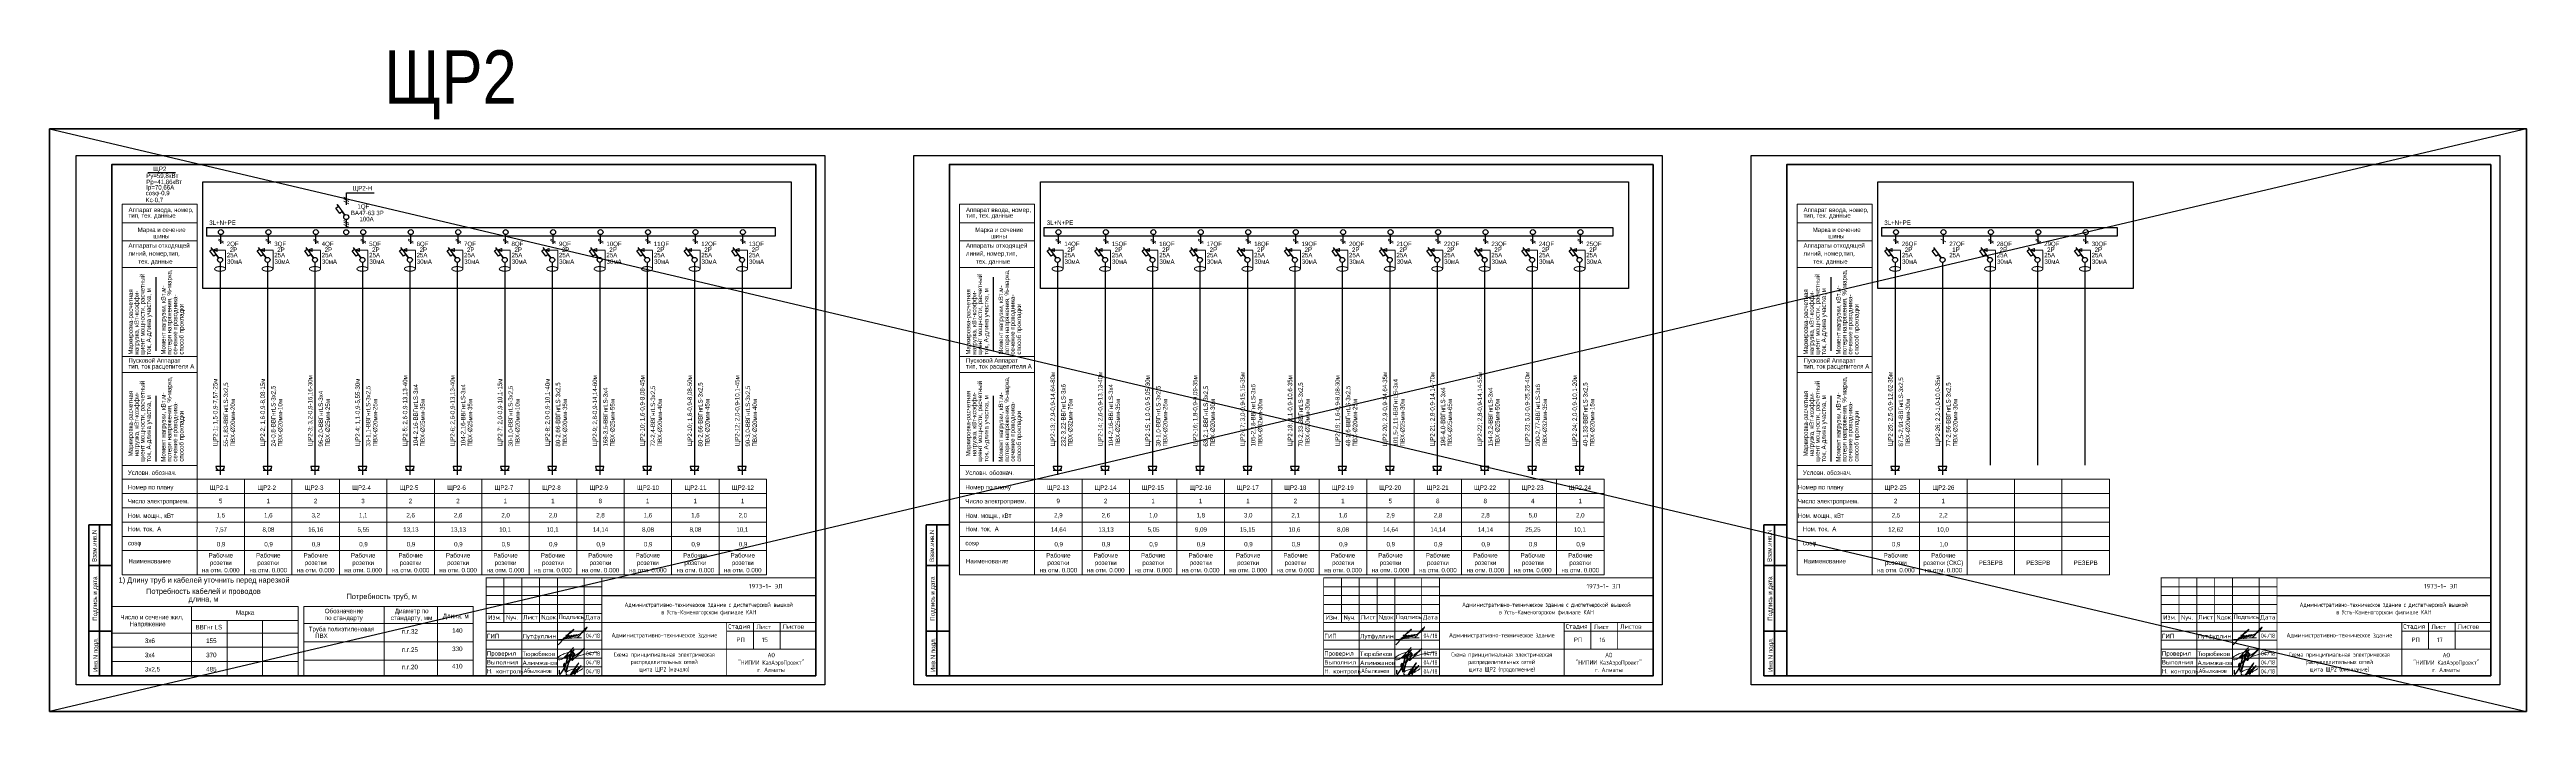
# Model space of a CAD drawing. Header units: metres. Extents: x -187 to 138813, y -64870 to 49448.
# Drawn here: x -187 to 138813, y 12298 to 49448 of the extents above; entities that cross this region are included whole.
import ezdxf
from ezdxf.enums import TextEntityAlignment as Align

# ---------------------------------------------------------------- set-up
doc = ezdxf.new("R2010")
doc.units = ezdxf.units.M
doc.linetypes.add('CENTER2', pattern=[2.3, 2, -0.1, 0.1, -0.1])
doc.linetypes.add('DASHED2', pattern=[9.525, 6.35, -3.175])
for name, color, linetype, lineweight in [('1_Рамка_АР', 7, 'Continuous', 13), ('G-ANNO-TTLB', 7, 'Continuous', 9), ('Рамка', 7, 'Continuous', 40), ('ЭЛ', 250, 'Continuous', 50), ('ЭЛ-сила', 5, 'Continuous', 50), ('ЭЛ.ос', 7, 'Continuous', 30), ('ЭЛ.сети', 5, 'Continuous', 100)]:
    doc.layers.add(name, color=color, linetype=linetype, lineweight=lineweight)
for name, color, linetype in [('SETKA', 5, 'Continuous'), ('Text standart (rus)', 7, 'Continuous'), ('Схема', 7, 'Continuous')]:
    doc.layers.add(name, color=color, linetype=linetype)
doc.styles.add('Arial', font='ARIALN.TTF', dxfattribs={"width": 0.8, "height": 2.5})
doc.styles.add('GOST Common_7', font='', dxfattribs={"width": 0.8, "height": 2.5})
doc.styles.add('ISOCPEUR', font='isocpeur.ttf', dxfattribs={"width": 0.8, "height": 2.5})
doc.styles.get("Standard").update_dxf_attribs({"font": 'ARIALN.TTF'})
doc.styles.get('GOST Common_7').set_extended_font_data('GOST Common')

# ---------------------------------------------------------------- blocks, each defined once
blk = doc.blocks.new('A$C7BC16580')
at = {"color": 5, "lineweight": 0}
for points in [[(0, 0), (5.6, 5.8, -0.02166), (7.1, 7.2, -0.19716), (7.3, 7.2, -0.469539), (7.3, 7.1, -0.091839), (5.1, 5.1, -0.05798), (3.6, 4.4, -0.624403), (3.5, 4.4, -0.153174), (3.6, 4.5, -0.064986)], [(2.3, 3.1), (4.8, 4.4, -0.154866), (4.9, 4.4, -0.292827), (4.9, 4.3), (3.5, 2.9, -0.411587), (3.4, 2.9, -0.580346), (3.5, 3, -0.002677), (5.1, 4.2, -0.019361), (5.3, 4.3, -0.345388), (5.3, 4.2, -0.013245), (4.4, 3.3, 0.037418), (6.1, 4.3, 0.92971), (6.1, 4.4, -0.016709), (5.1, 3.3, 0.954384), (5.1, 3.3, 0.030217), (6.5, 4.3, -0.484269), (6.5, 4.2, -0.0371), (5.8, 3.5, 0.061745), (7.4, 4.6, 0.903836), (7.4, 4.6, 0.007464), (6.6, 3.7, 0.991792), (6.7, 3.7, 0.025261), (7.8, 4.6, 0.449152), (7.8, 4.7, 0.022262), (7.2, 3.9, 0.089693), (7.3, 3.9, 0.077771), (8.3, 4.7, 1.029358), (8.3, 4.7, 0.045434), (7.7, 3.9, 0.081016), (7.8, 3.9, 0.081016)], [(8.9, 4.2), (7.7, 4.1, -0.155702), (8.2, 4.4, -0.067082), (9.1, 4.6, -0.804067), (9.2, 4.4, -0.465495)]]:
    blk.add_lwpolyline(points, format="xyb", dxfattribs=at)
for centre, radius, start, end in [((14.1, -93), 96.4, 95.5253, 99.1597), ((10.5, -38.4), 41.7, 95.7618, 97.7216), ((9.7, -27.1), 30.4, 87.7834, 96.3959), ((6.2, 6.9), 3.32, 298.6379, 319.7145), ((-5.1, 31.8), 30.8, 295.2738, 301.5454), ((11.3, 1.9), 3.82, 131.8116, 147.4551), ((8.7, 4.7), 0.0226, 322.9154, 145.6207), ((-4.3, 17.1), 19.1, 314.1735, 321.0714), ((12.5, 35.4), 32.2, 263.6981, 267.0619), ((28.3, -7.9), 22, 133.2628, 143.8822), ((7.7, 11.3), 6.61, 300.3031, 331.5166), ((13.7, 7.7), 0.63, 112.5581, 137.3842), ((13.5, 8.3), 0.0594, 15.6123, 121.977), ((13.3, 8.2), 0.216, 326.7487, 13.7387)]:
    blk.add_arc(centre, radius, start, end, dxfattribs=at)
blk = doc.blocks.new('A$C1F835CD7')
at = {"color": 5, "lineweight": 20}
blk.add_lwpolyline([(0, 0), (-7.5, -8.1, -0.067402), (-10.5, -10.5, -0.074297), (-12.8, -11.5, -0.224721), (-15, -11.1, -0.534013), (-14.9, -9.5, -0.102678), (-11.1, -7, -0.032171), (-7.1, -5.2, 0.079), (0.4, -2.3, -0.047889), (-6, -8.7, -0.106221), (-8, -9.9, -0.25377), (-8.4, -9.8, -0.003646), (-7.1, -8.7, -0.066745), (-0.4, -4.6, -0.13618), (0.2, -4.5, -0.123156), (-4.3, -8.9, -0.149109), (-4.6, -8.9, -0.113062), (0.7, -5.7, -0.915781), (1, -6, 0.012056), (-1.3, -8.4, -0.564794), (-1.6, -8.4, -0.182122), (1.3, -6.9, -0.63015), (1.2, -7.1, 0.344907), (0.7, -7.6, 0.086497), (3.4, -6.3, 0.067149), (9.9, -0.6, -0.11777), (10.1, -0.6, -0.036841), (-1.2, -12, -0.923458), (-1.8, -11.9, -0.097525), (4.1, -8, -0.018156), (12.3, -5.8, -0.050903), (21.8, -4.3, -2.128868)], format="xyb", dxfattribs=at)
blk = doc.blocks.new('A$C04171E6A')
at = {"color": 5, "lineweight": 0}
for points in [[(2000, 1161), (2050, 1150, 0.1199822), (2212, 1334, 0.3620661), (2145, 1729, 0.1810689), (1580, 2007, 0.100436), (636, 1957, 0.0751561), (-420, 1557, 0.173142), (-957, 886, 0.2978333), (-774, 463, 0.1873849), (-88, 380, 0.0582409), (1425, 955, 0.0257587), (3593, 2118, -0.0006612), (3671, 2163, -0.0006612)], [(0, 0, -0.0428435), (2563, 3824, -1.074521), (2599, 3802, 0.001081), (590, 429, -0.6383218), (726, 627, 0.1974927), (1232, 878, 0.3067655), (1217, 1121, -0.3396131), (1303, 1500, -0.119769), (1556, 1661, -0.3900384), (1552, 1411, -0.1665937), (543, 798, -0.1710583), (469, 818, -1.587545), (497, 834, 0.1769981), (601, 656, -0.6540487), (564, 466, -0.269144), (564, 574, -0.3664107)], [(2609, 2595, -0.0002221), (1737, 1479, 0.0388019), (1532, 1125, 0.8811967), (1595, 1081, 0.0359135), (1642, 1134, 0.034344), (3251, 3056, 0.7722729), (3221, 3073, 0.0234412), (1399, 548, -1.1192277), (1353, 548, -0.1571396), (1415, 706, -1.6000235)]]:
    blk.add_lwpolyline(points, format="xyb", dxfattribs=at)
blk = doc.blocks.new('Казарма_1_Рамка_АР')
for p, q in [((682893, 323993), (689393, 323993)), ((682893, 323493), (701393, 323493)), ((682893, 322993), (689393, 322993)), ((682893, 322493), (689393, 322493)), ((682893, 321993), (701393, 321993)), ((682893, 321493), (689393, 321493)), ((682893, 320993), (689393, 320993)), ((682893, 320493), (701393, 320493)), ((682893, 319993), (689393, 319993)), ((682893, 319493), (689393, 319493))]:
    blk.add_line(p, q)
at = {"const_width": 50}
for points in [[(701393, 324493), (682893, 324493), (682893, 318993)], [(683893, 321993), (683893, 324493)], [(684893, 318993), (684893, 324493)], [(685893, 321993), (685893, 324493)], [(686893, 318993), (686893, 324493)], [(688393, 318993), (688393, 324493)], [(689393, 318993), (689393, 324493)], [(689393, 323479), (701393, 323479)], [(682893, 321993), (689393, 321993)], [(689393, 321993), (701393, 321993)], [(701393, 321993), (699393, 321993), (697893, 321993), (696393, 321993), (696393, 318993)], [(696393, 321493), (701393, 321493)], [(697893, 321993), (697893, 320493)], [(699393, 321993), (699393, 320493)], [(689393, 320493), (701393, 320493)]]:
    blk.add_lwpolyline(points, dxfattribs=at)
blk.add_lwpolyline([(696393, 321493), (701393, 321493)])
at = {"color": 5, "linetype": 'ByBlock', "lineweight": 25}
blk.add_lwpolyline([(687007, 319230), (687010, 319256), (687009, 319299), (687003, 319319), (686986, 319292), (686986, 319243), (686986, 319176), (686990, 319134), (686999, 319107), (687022, 319083), (687048, 319093), (687084, 319129), (687139, 319194), (687208, 319309), (687265, 319411), (687320, 319527), (687401, 319723), (687434, 319831), (687466, 319967), (687484, 320102), (687484, 320173), (687448, 320072), (687426, 319957), (687397, 319819), (687372, 319688), (687349, 319567), (687317, 319444), (687279, 319332), (687291, 319324), (687315, 319388), (687333, 319486), (687340, 319571), (687334, 319639), (687319, 319663), (687301, 319684), (687277, 319679), (687245, 319641), (687233, 319591), (687230, 319551), (687230, 319515), (687240, 319501), (687262, 319508), (687305, 319558), (687346, 319616), (687395, 319698), (687437, 319797), (687442, 319796), (687447, 319785), (687447, 319777), (687447, 319763), (687445, 319744), (687445, 319730), (687453, 319715), (687461, 319714), (687475, 319726), (687496, 319744), (687546, 319835), (687606, 319976), (687624, 320040), (687641, 320103), (687658, 320205), (687674, 320316), (687677, 320390), (687684, 320508), (687693, 320515), (687691, 320481), (687675, 320390), (687631, 320216), (687600, 320054), (687560, 319889), (687522, 319756), (687493, 319641), (687469, 319531), (687440, 319425), (687406, 319316), (687384, 319247), (687373, 319224), (687363, 319214), (687351, 319205), (687346, 319213), (687342, 319229), (687346, 319254), (687373, 319305), (687417, 319425), (687457, 319540), (687515, 319681), (687595, 319834), (687649, 319901), (687724, 319985), (687804, 320083), (687886, 320154)], dxfattribs=at)
at = {"color": 150, "lineweight": 30, "xscale": 120, "yscale": 120, "zscale": 120}
blk.add_blockref('A$C7BC16580', (686940, 320738), dxfattribs=at)
at = {"color": 1, "lineweight": 30, "xscale": 60.00000000000001, "yscale": 60.00000000000001, "zscale": 60.00000000000001}
blk.add_blockref('A$C1F835CD7', (687803, 320582), dxfattribs=at)
at = {"color": 5, "linetype": 'ByBlock', "lineweight": 25, "xscale": 0.2, "yscale": 0.2, "zscale": 0.2}
blk.add_blockref('A$C04171E6A', (687578, 318958), dxfattribs=at)
at = {"layer": 'G-ANNO-TTLB', "style": 'GOST Common_7'}
for s, p in [('1973-1- ЭЛ', (698590, 324024)), ('РП', (697175, 321017))]:
    blk.add_text(s, height=250, dxfattribs=at).set_placement(p, align=Align.MIDDLE_CENTER)
for s, p in [('ГИП ', (682932, 321100)), ('Изм.', (683009, 322149)), ('Nуч.', (684010, 322149)), ('Лутфуллин', (684932, 321100)), ('Лист', (684967, 322162)), ('Nдок.', (685988, 322162)), ('Подпись', (686949, 322176)), ('Дата', (688464, 322162)), ('Стадия', (696477, 321645)), ('Лист', (698056, 321619)), ('Листов', (699525, 321633)), ('Выполнил', (682931, 319629)), ('Проверил ', (682931, 320129)), ('Тюрюбеков', (684932, 320100)), ('Алимжанов', (684932, 319600)), ('Н. контроль', (682931, 319129))]:
    blk.add_text(s, height=250, dxfattribs=at).set_placement(p)
at = {"layer": 'G-ANNO-TTLB', "char_height": 250, "attachment_point": 5}
for s, insert, width, style in [('Административно-техническое здание с диспетчерской вышкой\\Pв Усть-Каменогорском филиале КАН', (695393, 322743), 12000, 'GOST Common_7'), ('04/18', (688893, 321243), 1000, 'GOST Common_7'), ('{\\fISOCPEUR|b0|i0|c204|p34;Административно-техническое здание}', (692893, 321243), 7000, 'GOST Common_7'), ('04/18', (688893, 320243), 1000, 'GOST Common_7'), ('04/18', (688893, 319743), 1000, 'GOST Common_7'), ('АО\\P"НИПИИ КазАэроПроект"\\Pг. Алматы  ', (698893, 319743), 5000, 'ISOCPEUR'), ('04/18', (688893, 319243), 1000, 'GOST Common_7')]:
    blk.add_mtext(s, dxfattribs=dict(at, insert=insert, width=width, style=style))
at = {"layer": 'G-ANNO-TTLB'}
note = blk.add_mtext_dynamic_manual_height_columns('\\pi1;{\\C0;Абылканов\\P}', width=16.9, gutter_width=6.25, heights=[8.34, 0], dxfattribs=dict(at, insert=(684976, 319403), char_height=250, attachment_point=1, style='GOST Common_7'))
for column, words in zip(note.columns.linked_columns, ['\\pi21.545;{\\C0; }']):
    column.text = words
blk = doc.blocks.new('stug')
at = {"layer": 'Рамка'}
for p, q in [((18549, -29192), (18549, -20727)), ((18549, -20727), (19849, -20727)), ((19149, -29192), (19149, -20727)), ((18549, -22992), (19849, -22992)), ((18549, -26692), (19849, -26692)), ((19849, -29192), (18549, -29192))]:
    blk.add_line(p, q, dxfattribs=at)
at = {"layer": 'Рамка', "lineweight": 25}
blk.add_line((19849, -23692), (19849, -29192), dxfattribs=at)
at = {"layer": 'Text standart (rus)', "color": 7, "lineweight": 25}
for s, p in [('Взам.инв.N', (18990, -22803)), ('Подпись и дата', (19020, -26101)), ('Инв.N подл.', (19050, -28977))]:
    blk.add_text(s, height=250, rotation=90, dxfattribs=at).set_placement(p)

msp = doc.modelspace()

# ---------------------------------------------------------------- linework, layer by layer
at = {"color": 7, "linetype": 'ByBlock', "lineweight": 20, "ltscale": 0.2}
for p, q in [((3312.6486, 18198.1913), (13771.8608, 18198.1913)), ((7771.8608, 18198.1913), (7771.8608, 14298.1913)), ((13771.8608, 18198.1913), (13771.8608, 14298.1913)), ((14089.841, 18198.1913), (23589.841, 18198.1913)), ((14089.841, 14298.1913), (14089.841, 18198.1913)), ((18589.841, 14298.1913), (18589.841, 18198.1913)), ((21589.841, 14298.1913), (21589.841, 18198.1913)), ((23589.841, 18198.1913), (23589.841, 14298.1913)), ((3312.6486, 16698.1913), (13771.8608, 16698.1913)), ((7771.8608, 17398.1913), (13771.8608, 17398.1913)), ((9771.8608, 17398.1913), (9771.8608, 14298.1913)), ((11771.8608, 17398.1913), (11771.8608, 14298.1913)), ((23589.841, 17227.0666), (14089.841, 17227.0666)), ((3312.6486, 15898.1913), (13771.8608, 15898.1913)), ((23589.841, 16198.1913), (14089.841, 16198.1913)), ((3312.6486, 15098.1913), (13771.8608, 15098.1913)), ((3312.6486, 14298.1913), (13771.8608, 14298.1913)), ((23589.841, 15169.316), (14089.841, 15169.316)), ((50312.6486, 14298.1913), (60771.8608, 14298.1913)), ((97312.6486, 14298.1913), (107771.8608, 14298.1913))]:
    msp.add_line(p, q, dxfattribs=at)
at = {"color": 1, "lineweight": 40}
msp.add_lwpolyline([(-187.3514, 44998.1913), (138812.6486, 44998.1913), (138812.6486, 12298.1913), (-187.3514, 12298.1913)], close=True, dxfattribs=at)
at = {"layer": 'Text standart (rus)'}
for points in [[(43312.6486, 43498.1913), (43312.6486, 13798.1913), (1312.6486, 13798.1913), (1312.6486, 43498.1913)], [(90312.6486, 43498.1913), (90312.6486, 13798.1913), (48312.6486, 13798.1913), (48312.6486, 43498.1913)], [(137312.6486, 43498.1913), (137312.6486, 13798.1913), (95312.6486, 13798.1913), (95312.6486, 43498.1913)]]:
    msp.add_lwpolyline(points, close=True, dxfattribs=at)
at = {"layer": 'Text standart (rus)', "linetype": 'CENTER2', "ltscale": 30}
for points in [[(8415.6105, 42018.4693), (41425.9535, 42018.4693), (41425.9535, 36035.7084), (8415.6105, 36035.7084)], [(55415.6105, 42018.4693), (88425.9535, 42018.4693), (88425.9535, 36035.7084), (55415.6105, 36035.7084)], [(102415.6105, 42018.4693), (116745.4704, 42018.4693), (116745.4704, 36035.7084), (102415.6105, 36035.7084)]]:
    msp.add_lwpolyline(points, close=True, dxfattribs=at)
at = {"layer": 'Рамка'}
for points in [[(42812.6486, 42998.1913), (42812.6486, 14298.1913), (3312.6486, 14298.1913), (3312.6486, 42998.1913)], [(89812.6486, 42998.1913), (89812.6486, 14298.1913), (50312.6486, 14298.1913), (50312.6486, 42998.1913)], [(136812.6486, 42998.1913), (136812.6486, 14298.1913), (97312.6486, 14298.1913), (97312.6486, 42998.1913)]]:
    msp.add_lwpolyline(points, close=True, dxfattribs=at)
at = {"layer": 'ЭЛ', "color": 0, "lineweight": 15}
for p, q in [((3312.6486, 14298.1913), (6946.6363, 14298.1913)), ((10312.5462, 14298.1913), (13946.5339, 14298.1913)), ((50312.6486, 14298.1913), (53946.6363, 14298.1913)), ((57312.5462, 14298.1913), (60946.5339, 14298.1913)), ((97312.6486, 14298.1913), (100946.6363, 14298.1913)), ((104312.5462, 14298.1913), (107946.5339, 14298.1913))]:
    msp.add_line(p, q, dxfattribs=at)
at = {"layer": 'ЭЛ-сила', "color": 0, "lineweight": 30}
for p, q in [((9623.2857, 26054.5849), (9143.2857, 26054.5849)), ((9623.2857, 25814.5849), (9143.2857, 25814.5849)), ((9383.2857, 26116.895), (9383.2857, 25574.5849)), ((12286.0669, 26054.5849), (11806.0669, 26054.5849)), ((12286.0669, 25814.5849), (11806.0669, 25814.5849)), ((12046.0669, 26116.895), (12046.0669, 25574.5849)), ((14948.848, 26054.5849), (14468.848, 26054.5849)), ((14948.848, 25814.5849), (14468.848, 25814.5849)), ((14708.848, 26116.895), (14708.848, 25574.5849)), ((17611.6292, 26054.5849), (17131.6292, 26054.5849)), ((17611.6292, 25814.5849), (17131.6292, 25814.5849)), ((17371.6292, 26116.895), (17371.6292, 25574.5849)), ((20274.4103, 26054.5849), (19794.4103, 26054.5849)), ((20274.4103, 25814.5849), (19794.4103, 25814.5849)), ((20034.4103, 26116.895), (20034.4103, 25574.5849)), ((22937.1915, 26054.5849), (22457.1915, 26054.5849)), ((22937.1915, 25814.5849), (22457.1915, 25814.5849)), ((22697.1915, 26116.895), (22697.1915, 25574.5849)), ((25599.9727, 26054.5849), (25119.9727, 26054.5849)), ((25599.9727, 25814.5849), (25119.9727, 25814.5849)), ((25359.9727, 26116.895), (25359.9727, 25574.5849)), ((28262.7538, 26054.5849), (27782.7538, 26054.5849)), ((28262.7538, 25814.5849), (27782.7538, 25814.5849)), ((28022.7538, 26116.895), (28022.7538, 25574.5849)), ((30925.535, 26054.5849), (30445.535, 26054.5849)), ((30925.535, 25814.5849), (30445.535, 25814.5849)), ((30685.535, 26116.895), (30685.535, 25574.5849)), ((33588.3161, 26054.5849), (33108.3161, 26054.5849)), ((33588.3161, 25814.5849), (33108.3161, 25814.5849)), ((33348.3161, 26116.895), (33348.3161, 25574.5849)), ((36251.0973, 26054.5849), (35771.0973, 26054.5849)), ((36251.0973, 25814.5849), (35771.0973, 25814.5849)), ((36011.0973, 26116.895), (36011.0973, 25574.5849)), ((38913.8784, 26054.5849), (38433.8784, 26054.5849)), ((38913.8784, 25814.5849), (38433.8784, 25814.5849)), ((38673.8784, 26116.895), (38673.8784, 25574.5849)), ((56623.2857, 26054.5849), (56143.2857, 26054.5849)), ((56623.2857, 25814.5849), (56143.2857, 25814.5849)), ((56383.2857, 26116.895), (56383.2857, 25574.5849)), ((59286.0669, 26054.5849), (58806.0669, 26054.5849)), ((59286.0669, 25814.5849), (58806.0669, 25814.5849)), ((59046.0669, 26116.895), (59046.0669, 25574.5849)), ((61948.848, 26054.5849), (61468.848, 26054.5849)), ((61948.848, 25814.5849), (61468.848, 25814.5849)), ((61708.848, 26116.895), (61708.848, 25574.5849)), ((64611.6292, 26054.5849), (64131.6292, 26054.5849)), ((64611.6292, 25814.5849), (64131.6292, 25814.5849)), ((64371.6292, 26116.895), (64371.6292, 25574.5849)), ((67274.4103, 26054.5849), (66794.4103, 26054.5849)), ((67274.4103, 25814.5849), (66794.4103, 25814.5849)), ((67034.4103, 26116.895), (67034.4103, 25574.5849)), ((69937.1915, 26054.5849), (69457.1915, 26054.5849)), ((69937.1915, 25814.5849), (69457.1915, 25814.5849)), ((69697.1915, 26116.895), (69697.1915, 25574.5849)), ((72599.9727, 26054.5849), (72119.9727, 26054.5849)), ((72599.9727, 25814.5849), (72119.9727, 25814.5849)), ((72359.9727, 26116.895), (72359.9727, 25574.5849)), ((75262.7538, 26054.5849), (74782.7538, 26054.5849)), ((75262.7538, 25814.5849), (74782.7538, 25814.5849)), ((75022.7538, 26116.895), (75022.7538, 25574.5849)), ((77925.535, 26054.5849), (77445.535, 26054.5849)), ((77925.535, 25814.5849), (77445.535, 25814.5849)), ((77685.535, 26116.895), (77685.535, 25574.5849)), ((80588.3161, 26054.5849), (80108.3161, 26054.5849)), ((80588.3161, 25814.5849), (80108.3161, 25814.5849)), ((80348.3161, 26116.895), (80348.3161, 25574.5849)), ((83251.0973, 26054.5849), (82771.0973, 26054.5849)), ((83251.0973, 25814.5849), (82771.0973, 25814.5849)), ((83011.0973, 26116.895), (83011.0973, 25574.5849)), ((85913.8784, 26054.5849), (85433.8784, 26054.5849)), ((85913.8784, 25814.5849), (85433.8784, 25814.5849)), ((85673.8784, 26116.895), (85673.8784, 25574.5849)), ((103623.2857, 26054.5849), (103143.2857, 26054.5849)), ((103623.2857, 25814.5849), (103143.2857, 25814.5849)), ((103383.2857, 26116.895), (103383.2857, 25574.5849)), ((106286.0669, 26054.5849), (105806.0669, 26054.5849)), ((106286.0669, 25814.5849), (105806.0669, 25814.5849)), ((106046.0669, 26116.895), (106046.0669, 25574.5849))]:
    msp.add_line(p, q, dxfattribs=at)
for centre in [(9383.2857, 26054.5849), (12046.0669, 26054.5849), (14708.848, 26054.5849), (17371.6292, 26054.5849), (20034.4103, 26054.5849), (22697.1915, 26054.5849), (25359.9727, 26054.5849), (28022.7538, 26054.5849), (30685.535, 26054.5849), (33348.3161, 26054.5849), (36011.0973, 26054.5849), (38673.8784, 26054.5849), (56383.2857, 26054.5849), (59046.0669, 26054.5849), (61708.848, 26054.5849), (64371.6292, 26054.5849), (67034.4103, 26054.5849), (69697.1915, 26054.5849), (72359.9727, 26054.5849), (75022.7538, 26054.5849), (77685.535, 26054.5849), (80348.3161, 26054.5849), (83011.0973, 26054.5849), (85673.8784, 26054.5849), (103383.2857, 26054.5849), (106046.0669, 26054.5849)]:
    msp.add_arc(centre, 240, 180, 0, dxfattribs=at)
at = {"layer": 'ЭЛ.ос', "color": 7, "lineweight": 25}
msp.add_line((5321.303, 42553.0404), (6884.3623, 42553.0404), dxfattribs=at)
at = {"layer": 'ЭЛ.ос', "color": 7, "lineweight": 15}
for p, q in [((3884.2644, 40765.9942), (3884.2644, 19961.5003)), ((3884.2644, 40765.9942), (8093.3239, 40765.9942)), ((8093.3239, 40765.9942), (8093.3239, 19961.5003)), ((50884.2644, 40765.9942), (50884.2644, 19961.5003)), ((50884.2644, 40765.9942), (55093.3239, 40765.9942)), ((55093.3239, 40765.9942), (55093.3239, 19961.5003)), ((97884.2644, 40765.9942), (97884.2644, 19961.5003)), ((97884.2644, 40765.9942), (102093.3239, 40765.9942)), ((102093.3239, 40765.9942), (102093.3239, 19961.5003)), ((3884.2644, 39724.9181), (8093.3239, 39724.9181)), ((50884.2644, 39724.9181), (55093.3239, 39724.9181)), ((97884.2644, 39724.9181), (102093.3239, 39724.9181)), ((8093.3239, 38720.4306), (3884.2644, 38720.4306)), ((55093.3239, 38720.4306), (50884.2644, 38720.4306)), ((102093.3239, 38720.4306), (97884.2644, 38720.4306)), ((3884.2644, 37215.842), (8093.3239, 37215.842)), ((50884.2644, 37215.842), (55093.3239, 37215.842)), ((97884.2644, 37215.842), (102093.3239, 37215.842)), ((3884.2644, 32218.4006), (8093.3239, 32218.4006)), ((50884.2644, 32218.4006), (55093.3239, 32218.4006)), ((97884.2644, 32218.4006), (102093.3239, 32218.4006)), ((8093.3239, 31329.8066), (3884.2644, 31329.8066)), ((55093.3239, 31329.8066), (50884.2644, 31329.8066)), ((102093.3239, 31329.8066), (97884.2644, 31329.8066)), ((3884.2644, 26109.1876), (8093.3239, 26109.1876)), ((40046.6978, 25326.3861), (3884.2644, 25326.3861)), ((10756.1051, 25326.3861), (10756.1051, 19961.5003)), ((13418.8863, 25326.3861), (13418.8863, 19961.5003)), ((16081.6674, 25326.3861), (16081.6674, 19961.5003)), ((18744.4486, 25326.3861), (18744.4486, 19961.5003)), ((21407.2297, 25326.3861), (21407.2297, 19961.5003)), ((24070.0109, 25326.3861), (24070.0109, 19961.5003)), ((26732.792, 25326.3861), (26732.792, 19961.5003)), ((29395.5732, 25326.3861), (29395.5732, 19961.5003)), ((32058.3543, 25326.3861), (32058.3543, 19961.5003)), ((34721.1355, 25326.3861), (34721.1355, 19961.5003)), ((37383.9167, 25326.3861), (37383.9167, 19961.5003)), ((40046.6978, 25326.3861), (40046.6978, 19961.5003)), ((50884.2644, 26109.1876), (55093.3239, 26109.1876)), ((87046.6978, 25326.3861), (50884.2644, 25326.3861)), ((57756.1051, 25326.3861), (57756.1051, 19961.5003)), ((60418.8863, 25326.3861), (60418.8863, 19961.5003)), ((63081.6674, 25326.3861), (63081.6674, 19961.5003)), ((65744.4486, 25326.3861), (65744.4486, 19961.5003)), ((68407.2297, 25326.3861), (68407.2297, 19961.5003)), ((71070.0109, 25326.3861), (71070.0109, 19961.5003)), ((73732.792, 25326.3861), (73732.792, 19961.5003)), ((76395.5732, 25326.3861), (76395.5732, 19961.5003)), ((79058.3543, 25326.3861), (79058.3543, 19961.5003)), ((81721.1355, 25326.3861), (81721.1355, 19961.5003)), ((84383.9167, 25326.3861), (84383.9167, 19961.5003)), ((87046.6978, 25326.3861), (87046.6978, 19961.5003)), ((97884.2644, 26109.1876), (102093.3239, 26109.1876)), ((115407.2297, 25326.3861), (97884.2644, 25326.3861)), ((104756.1051, 25326.3861), (104756.1051, 19961.5003)), ((107418.8863, 25326.3861), (107418.8863, 19961.5003)), ((110081.6674, 25326.3861), (110081.6674, 19961.5003)), ((112744.4486, 25326.3861), (112744.4486, 19961.5003)), ((115407.2297, 25326.3861), (115407.2297, 19961.5003)), ((40046.6978, 24526.3861), (3884.2644, 24526.3861)), ((40046.6978, 23726.3861), (3884.2644, 23726.3861)), ((87046.6978, 24526.3861), (50884.2644, 24526.3861)), ((87046.6978, 23726.3861), (50884.2644, 23726.3861)), ((115407.2297, 24526.3861), (97884.2644, 24526.3861)), ((115407.2297, 23726.3861), (97884.2644, 23726.3861)), ((40046.6978, 22926.3861), (3884.2644, 22926.3861)), ((87046.6978, 22926.3861), (50884.2644, 22926.3861)), ((115407.2297, 22926.3861), (97884.2644, 22926.3861)), ((40046.6978, 22126.3861), (3884.2644, 22126.3861)), ((40046.6978, 21326.3861), (3884.2644, 21326.3861)), ((87046.6978, 22126.3861), (50884.2644, 22126.3861)), ((87046.6978, 21326.3861), (50884.2644, 21326.3861)), ((115407.2297, 22126.3861), (97884.2644, 22126.3861)), ((115407.2297, 21326.3861), (97884.2644, 21326.3861)), ((40046.6978, 19961.5003), (3884.2644, 19961.5003)), ((87046.6978, 19961.5003), (50884.2644, 19961.5003)), ((115407.2297, 19961.5003), (97884.2644, 19961.5003))]:
    msp.add_line(p, q, dxfattribs=at)
at = {"layer": 'ЭЛ.ос', "color": 7, "lineweight": 15, "ltscale": 0.5}
for p, q in [((16335.485, 41164.1571), (16616.1183, 41018.3077)), ((16335.485, 41063.1844), (16616.1183, 40917.335)), ((16335.485, 40939.7734), (16616.1183, 40793.924)), ((16322.698, 39851.593), (16603.3314, 39705.7436)), ((16322.698, 39750.6203), (16603.3314, 39604.7709)), ((16322.698, 39627.2092), (16603.3314, 39481.3599)), ((9157.1617, 37949.9599), (9025.0926, 37852.5189)), ((9291.1931, 38809.5774), (9571.8265, 38663.728)), ((9291.1931, 38723.2129), (9571.8265, 38577.3635)), ((11819.9428, 37949.9599), (11687.8737, 37852.5189)), ((11953.9743, 38809.5774), (12234.6076, 38663.728)), ((11953.9743, 38723.2129), (12234.6076, 38577.3635)), ((14482.724, 37949.9599), (14350.6549, 37852.5189)), ((14616.7554, 38809.5774), (14897.3888, 38663.728)), ((14616.7554, 38723.2129), (14897.3888, 38577.3635)), ((17145.5052, 37949.9599), (17013.436, 37852.5189)), ((17279.5366, 38809.5774), (17560.1699, 38663.728)), ((17279.5366, 38723.2129), (17560.1699, 38577.3635)), ((19808.2863, 37949.9599), (19676.2172, 37852.5189)), ((19942.3177, 38809.5774), (20222.9511, 38663.728)), ((19942.3177, 38723.2129), (20222.9511, 38577.3635)), ((22471.0675, 37949.9599), (22338.9984, 37852.5189)), ((22605.0989, 38809.5774), (22885.7323, 38663.728)), ((22605.0989, 38723.2129), (22885.7323, 38577.3635)), ((25133.8486, 37949.9599), (25001.7795, 37852.5189)), ((25267.8801, 38809.5774), (25548.5134, 38663.728)), ((25267.8801, 38723.2129), (25548.5134, 38577.3635)), ((27796.6298, 37949.9599), (27664.5607, 37852.5189)), ((27930.6612, 38809.5774), (28211.2946, 38663.728)), ((27930.6612, 38723.2129), (28211.2946, 38577.3635)), ((30459.4109, 37949.9599), (30327.3418, 37852.5189)), ((30593.4424, 38809.5774), (30874.0757, 38663.728)), ((30593.4424, 38723.2129), (30874.0757, 38577.3635)), ((33122.1921, 37949.9599), (32990.123, 37852.5189)), ((33256.2235, 38809.5774), (33536.8569, 38663.728)), ((33256.2235, 38723.2129), (33536.8569, 38577.3635)), ((35784.9732, 37949.9599), (35652.9041, 37852.5189)), ((35919.0047, 38809.5774), (36199.638, 38663.728)), ((35919.0047, 38723.2129), (36199.638, 38577.3635)), ((38447.7544, 37949.9599), (38315.6853, 37852.5189)), ((38581.7858, 38809.5774), (38862.4192, 38663.728)), ((38581.7858, 38723.2129), (38862.4192, 38577.3635)), ((56157.1617, 37949.9599), (56025.0926, 37852.5189)), ((56291.1931, 38809.5774), (56571.8265, 38663.728)), ((56291.1931, 38723.2129), (56571.8265, 38577.3635)), ((58819.9428, 37949.9599), (58687.8737, 37852.5189)), ((58953.9743, 38809.5774), (59234.6076, 38663.728)), ((58953.9743, 38723.2129), (59234.6076, 38577.3635)), ((61482.724, 37949.9599), (61350.6549, 37852.5189)), ((61616.7554, 38809.5774), (61897.3888, 38663.728)), ((61616.7554, 38723.2129), (61897.3888, 38577.3635)), ((64145.5052, 37949.9599), (64013.436, 37852.5189)), ((64279.5366, 38809.5774), (64560.1699, 38663.728)), ((64279.5366, 38723.2129), (64560.1699, 38577.3635)), ((66808.2863, 37949.9599), (66676.2172, 37852.5189)), ((66942.3177, 38809.5774), (67222.9511, 38663.728)), ((66942.3177, 38723.2129), (67222.9511, 38577.3635)), ((69471.0675, 37949.9599), (69338.9984, 37852.5189)), ((69605.0989, 38809.5774), (69885.7323, 38663.728)), ((69605.0989, 38723.2129), (69885.7323, 38577.3635)), ((72133.8486, 37949.9599), (72001.7795, 37852.5189)), ((72267.8801, 38809.5774), (72548.5134, 38663.728)), ((72267.8801, 38723.2129), (72548.5134, 38577.3635)), ((74796.6298, 37949.9599), (74664.5607, 37852.5189)), ((74930.6612, 38809.5774), (75211.2946, 38663.728)), ((74930.6612, 38723.2129), (75211.2946, 38577.3635)), ((77459.4109, 37949.9599), (77327.3418, 37852.5189)), ((77593.4424, 38809.5774), (77874.0757, 38663.728)), ((77593.4424, 38723.2129), (77874.0757, 38577.3635)), ((80122.1921, 37949.9599), (79990.123, 37852.5189)), ((80256.2235, 38809.5774), (80536.8569, 38663.728)), ((80256.2235, 38723.2129), (80536.8569, 38577.3635)), ((82784.9732, 37949.9599), (82652.9041, 37852.5189)), ((82919.0047, 38809.5774), (83199.638, 38663.728)), ((82919.0047, 38723.2129), (83199.638, 38577.3635)), ((85447.7544, 37949.9599), (85315.6853, 37852.5189)), ((85581.7858, 38809.5774), (85862.4192, 38663.728)), ((85581.7858, 38723.2129), (85862.4192, 38577.3635)), ((103157.1617, 37949.9599), (103025.0926, 37852.5189)), ((103291.1931, 38809.5774), (103571.8265, 38663.728)), ((103291.1931, 38723.2129), (103571.8265, 38577.3635)), ((105819.9428, 37949.9599), (105687.8737, 37852.5189)), ((105953.9743, 38809.5774), (106234.6076, 38663.728)), ((108482.724, 37949.9599), (108350.6549, 37852.5189)), ((108616.7554, 38809.5774), (108897.3888, 38663.728)), ((108616.7554, 38723.2129), (108897.3888, 38577.3635)), ((111145.5052, 37949.9599), (111013.436, 37852.5189)), ((111279.5366, 38809.5774), (111560.1699, 38663.728)), ((111279.5366, 38723.2129), (111560.1699, 38577.3635)), ((113808.2863, 37949.9599), (113676.2172, 37852.5189)), ((113942.3177, 38809.5774), (114222.9511, 38663.728)), ((113942.3177, 38723.2129), (114222.9511, 38577.3635))]:
    msp.add_line(p, q, dxfattribs=at)
at = {"layer": 'ЭЛ.ос', "color": 7}
for p, q in [((5768.9778, 36677.8883), (5768.9778, 32534.1634)), ((52768.9778, 36677.8883), (52768.9778, 32534.1634)), ((99768.9778, 36677.8883), (99768.9778, 32534.1634)), ((5768.9778, 30009.009), (5768.9778, 26328.0102)), ((52768.9778, 30009.009), (52768.9778, 26328.0102)), ((99768.9778, 30009.009), (99768.9778, 26328.0102))]:
    msp.add_line(p, q, dxfattribs=at)
at = {"layer": 'ЭЛ.ос', "color": 7, "ltscale": 0.5}
for points in [[(16379.6216, 40157.0092), (16237.2706, 40349.9482), (16104.8216, 40252.2269), (15886.4144, 40547.0336), (16018.2911, 40644.7343), (15944.4816, 40744.3625)], [(15944.4816, 40744.3625), (16379.6216, 40157.0092)], [(16475.8016, 40734.1703), (16475.8016, 41407.063)], [(16475.8016, 41407.063), (18021.1462, 41407.063)], [(8618.7508, 39458.5109), (8618.7508, 38978.9759)], [(8618.7508, 39458.5109), (40533.0792, 39458.5109), (40533.0792, 38978.9759), (8618.7508, 38978.9759)], [(16463.0147, 39904.3553), (16463.0147, 39451.0358)], [(55618.7508, 39458.5109), (55618.7508, 38978.9759)], [(55618.7508, 39458.5109), (87533.0792, 39458.5109), (87533.0792, 38978.9759), (55618.7508, 38978.9759)], [(102618.7508, 39458.5109), (102618.7508, 38978.9759)], [(102618.7508, 39458.5109), (115852.596, 39458.5109), (115852.596, 38978.9759), (102618.7508, 38978.9759)]]:
    msp.add_lwpolyline(points, dxfattribs=at)
at = {"layer": 'ЭЛ.ос', "color": 7, "ltscale": 10}
for points in [[(9431.5098, 38543.6571), (9431.5098, 39061.6031)], [(12094.291, 38543.6571), (12094.291, 39061.6031)], [(14757.0721, 38543.6571), (14757.0721, 39061.6031)], [(17419.8533, 38543.6571), (17419.8533, 39061.6031)], [(20082.6344, 38543.6571), (20082.6344, 39061.6031)], [(22745.4156, 38543.6571), (22745.4156, 39061.6031)], [(25408.1967, 38543.6571), (25408.1967, 39061.6031)], [(28070.9779, 38543.6571), (28070.9779, 39061.6031)], [(30733.759, 38543.6571), (30733.759, 39061.6031)], [(33396.5402, 38543.6571), (33396.5402, 39061.6031)], [(36059.3214, 38543.6571), (36059.3214, 39061.6031)], [(38722.1025, 38543.6571), (38722.1025, 39061.6031)], [(56431.5098, 38543.6571), (56431.5098, 39061.6031)], [(59094.291, 38543.6571), (59094.291, 39061.6031)], [(61757.0721, 38543.6571), (61757.0721, 39061.6031)], [(64419.8533, 38543.6571), (64419.8533, 39061.6031)], [(67082.6344, 38543.6571), (67082.6344, 39061.6031)], [(69745.4156, 38543.6571), (69745.4156, 39061.6031)], [(72408.1967, 38543.6571), (72408.1967, 39061.6031)], [(75070.9779, 38543.6571), (75070.9779, 39061.6031)], [(77733.759, 38543.6571), (77733.759, 39061.6031)], [(80396.5402, 38543.6571), (80396.5402, 39061.6031)], [(83059.3214, 38543.6571), (83059.3214, 39061.6031)], [(85722.1025, 38543.6571), (85722.1025, 39061.6031)], [(103431.5098, 38543.6571), (103431.5098, 39061.6031)], [(106094.291, 38543.6571), (106094.291, 39061.6031)], [(108757.0721, 38543.6571), (108757.0721, 39061.6031)], [(111419.8533, 38543.6571), (111419.8533, 39061.6031)], [(114082.6344, 38543.6571), (114082.6344, 39061.6031)], [(9299.8926, 37757.3012), (9157.5416, 37950.2402), (9025.0926, 37852.5189), (8806.6854, 38147.3256), (8938.5621, 38245.0263)], [(8864.7526, 38344.6545), (9299.8926, 37757.3012)], [(11962.6738, 37757.3012), (11820.3228, 37950.2402), (11687.8737, 37852.5189), (11469.4666, 38147.3256), (11601.3432, 38245.0263)], [(11527.5337, 38344.6545), (11962.6738, 37757.3012)], [(14625.455, 37757.3012), (14483.104, 37950.2402), (14350.6549, 37852.5189), (14132.2477, 38147.3256), (14264.1244, 38245.0263)], [(14190.3149, 38344.6545), (14625.455, 37757.3012)], [(17288.2361, 37757.3012), (17145.8851, 37950.2402), (17013.436, 37852.5189), (16795.0289, 38147.3256), (16926.9056, 38245.0263)], [(16853.0961, 38344.6545), (17288.2361, 37757.3012)], [(19951.0173, 37757.3012), (19808.6663, 37950.2402), (19676.2172, 37852.5189), (19457.81, 38147.3256), (19589.6867, 38245.0263)], [(19515.8772, 38344.6545), (19951.0173, 37757.3012)], [(22613.7984, 37757.3012), (22471.4474, 37950.2402), (22338.9984, 37852.5189), (22120.5912, 38147.3256), (22252.4679, 38245.0263)], [(22178.6584, 38344.6545), (22613.7984, 37757.3012)], [(25276.5796, 37757.3012), (25134.2286, 37950.2402), (25001.7795, 37852.5189), (24783.3723, 38147.3256), (24915.249, 38245.0263)], [(24841.4395, 38344.6545), (25276.5796, 37757.3012)], [(27939.3607, 37757.3012), (27797.0097, 37950.2402), (27664.5607, 37852.5189), (27446.1535, 38147.3256), (27578.0302, 38245.0263)], [(27504.2207, 38344.6545), (27939.3607, 37757.3012)], [(30602.1419, 37757.3012), (30459.7909, 37950.2402), (30327.3418, 37852.5189), (30108.9346, 38147.3256), (30240.8113, 38245.0263)], [(30167.0018, 38344.6545), (30602.1419, 37757.3012)], [(33264.923, 37757.3012), (33122.572, 37950.2402), (32990.123, 37852.5189), (32771.7158, 38147.3256), (32903.5925, 38245.0263)], [(32829.783, 38344.6545), (33264.923, 37757.3012)], [(35927.7042, 37757.3012), (35785.3532, 37950.2402), (35652.9041, 37852.5189), (35434.4969, 38147.3256), (35566.3736, 38245.0263)], [(35492.5641, 38344.6545), (35927.7042, 37757.3012)], [(38590.4854, 37757.3012), (38448.1344, 37950.2402), (38315.6853, 37852.5189), (38097.2781, 38147.3256), (38229.1548, 38245.0263)], [(38155.3453, 38344.6545), (38590.4854, 37757.3012)], [(56299.8926, 37757.3012), (56157.5416, 37950.2402), (56025.0926, 37852.5189), (55806.6854, 38147.3256), (55938.5621, 38245.0263)], [(55864.7526, 38344.6545), (56299.8926, 37757.3012)], [(58962.6738, 37757.3012), (58820.3228, 37950.2402), (58687.8737, 37852.5189), (58469.4666, 38147.3256), (58601.3432, 38245.0263)], [(58527.5337, 38344.6545), (58962.6738, 37757.3012)], [(61625.455, 37757.3012), (61483.104, 37950.2402), (61350.6549, 37852.5189), (61132.2477, 38147.3256), (61264.1244, 38245.0263)], [(61190.3149, 38344.6545), (61625.455, 37757.3012)], [(64288.2361, 37757.3012), (64145.8851, 37950.2402), (64013.436, 37852.5189), (63795.0289, 38147.3256), (63926.9056, 38245.0263)], [(63853.0961, 38344.6545), (64288.2361, 37757.3012)], [(66951.0173, 37757.3012), (66808.6663, 37950.2402), (66676.2172, 37852.5189), (66457.81, 38147.3256), (66589.6867, 38245.0263)], [(66515.8772, 38344.6545), (66951.0173, 37757.3012)], [(69613.7984, 37757.3012), (69471.4474, 37950.2402), (69338.9984, 37852.5189), (69120.5912, 38147.3256), (69252.4679, 38245.0263)], [(69178.6584, 38344.6545), (69613.7984, 37757.3012)], [(72276.5796, 37757.3012), (72134.2286, 37950.2402), (72001.7795, 37852.5189), (71783.3723, 38147.3256), (71915.249, 38245.0263)], [(71841.4395, 38344.6545), (72276.5796, 37757.3012)], [(74939.3607, 37757.3012), (74797.0097, 37950.2402), (74664.5607, 37852.5189), (74446.1535, 38147.3256), (74578.0302, 38245.0263)], [(74504.2207, 38344.6545), (74939.3607, 37757.3012)], [(77602.1419, 37757.3012), (77459.7909, 37950.2402), (77327.3418, 37852.5189), (77108.9346, 38147.3256), (77240.8113, 38245.0263)], [(77167.0018, 38344.6545), (77602.1419, 37757.3012)], [(80264.923, 37757.3012), (80122.572, 37950.2402), (79990.123, 37852.5189), (79771.7158, 38147.3256), (79903.5925, 38245.0263)], [(79829.783, 38344.6545), (80264.923, 37757.3012)], [(82927.7042, 37757.3012), (82785.3532, 37950.2402), (82652.9041, 37852.5189), (82434.4969, 38147.3256), (82566.3736, 38245.0263)], [(82492.5641, 38344.6545), (82927.7042, 37757.3012)], [(85590.4854, 37757.3012), (85448.1344, 37950.2402), (85315.6853, 37852.5189), (85097.2781, 38147.3256), (85229.1548, 38245.0263)], [(85155.3453, 38344.6545), (85590.4854, 37757.3012)], [(103299.8926, 37757.3012), (103157.5416, 37950.2402), (103025.0926, 37852.5189), (102806.6854, 38147.3256), (102938.5621, 38245.0263)], [(102864.7526, 38344.6545), (103299.8926, 37757.3012)], [(105962.6738, 37757.3012), (105820.3228, 37950.2402), (105687.8737, 37852.5189), (105469.4666, 38147.3256), (105601.3432, 38245.0263)], [(105527.5337, 38344.6545), (105962.6738, 37757.3012)], [(108625.455, 37757.3012), (108483.104, 37950.2402), (108350.6549, 37852.5189), (108132.2477, 38147.3256), (108264.1244, 38245.0263)], [(108190.3149, 38344.6545), (108625.455, 37757.3012)], [(111288.2361, 37757.3012), (111145.8851, 37950.2402), (111013.436, 37852.5189), (110795.0289, 38147.3256), (110926.9056, 38245.0263)], [(110853.0961, 38344.6545), (111288.2361, 37757.3012)], [(113951.0173, 37757.3012), (113808.6663, 37950.2402), (113676.2172, 37852.5189), (113457.81, 38147.3256), (113589.6867, 38245.0263)], [(113515.8772, 38344.6545), (113951.0173, 37757.3012)], [(9383.2857, 37504.6473), (9383.2857, 26114.0278)], [(12046.0669, 37504.6473), (12046.0669, 26114.0278)], [(14708.848, 37504.6473), (14708.848, 26114.0278)], [(17371.6292, 37504.6473), (17371.6292, 26114.0278)], [(20034.4103, 37504.6473), (20034.4103, 26114.0278)], [(22697.1915, 37504.6473), (22697.1915, 26114.0278)], [(25359.9727, 37504.6473), (25359.9727, 26114.0278)], [(28022.7538, 37504.6473), (28022.7538, 26114.0278)], [(30685.535, 37504.6473), (30685.535, 26114.0278)], [(33348.3161, 37504.6473), (33348.3161, 26114.0278)], [(36011.0973, 37504.6473), (36011.0973, 26114.0278)], [(38673.8784, 37504.6473), (38673.8784, 26114.0278)], [(56383.2857, 37504.6473), (56383.2857, 26114.0278)], [(59046.0669, 37504.6473), (59046.0669, 26114.0278)], [(61708.848, 37504.6473), (61708.848, 26114.0278)], [(64371.6292, 37504.6473), (64371.6292, 26114.0278)], [(67034.4103, 37504.6473), (67034.4103, 26114.0278)], [(69697.1915, 37504.6473), (69697.1915, 26114.0278)], [(72359.9727, 37504.6473), (72359.9727, 26114.0278)], [(75022.7538, 37504.6473), (75022.7538, 26114.0278)], [(77685.535, 37504.6473), (77685.535, 26114.0278)], [(80348.3161, 37504.6473), (80348.3161, 26114.0278)], [(83011.0973, 37504.6473), (83011.0973, 26114.0278)], [(85673.8784, 37504.6473), (85673.8784, 26114.0278)], [(103383.2857, 37504.6473), (103383.2857, 26114.0278)], [(106046.0669, 37504.6473), (106046.0669, 26114.0278)], [(108708.848, 37504.6473), (108708.848, 26114.0278)], [(111371.6292, 37504.6473), (111371.6292, 26114.0278)], [(114034.4103, 37504.6473), (114034.4103, 26114.0278)]]:
    msp.add_lwpolyline(points, dxfattribs=at)
at = {"layer": 'ЭЛ.ос', "linetype": 'DASHED2', "lineweight": 13, "ltscale": 5}
for points in [[(9691.2556, 37137.6274), (9691.2556, 38189.1268), (8979.9751, 38189.1268), (9216.74, 38283.7763), (9216.74, 38117.4585), (8979.9751, 38189.1268)], [(12354.0367, 37137.6274), (12354.0367, 38189.1268), (11642.7563, 38189.1268), (11879.5211, 38283.7763), (11879.5211, 38117.4585), (11642.7563, 38189.1268)], [(15016.8179, 37137.6274), (15016.8179, 38189.1268), (14305.5374, 38189.1268), (14542.3023, 38283.7763), (14542.3023, 38117.4585), (14305.5374, 38189.1268)], [(17679.599, 37137.6274), (17679.599, 38189.1268), (16968.3186, 38189.1268), (17205.0834, 38283.7763), (17205.0834, 38117.4585), (16968.3186, 38189.1268)], [(20342.3802, 37137.6274), (20342.3802, 38189.1268), (19631.0997, 38189.1268), (19867.8646, 38283.7763), (19867.8646, 38117.4585), (19631.0997, 38189.1268)], [(23005.1613, 37137.6274), (23005.1613, 38189.1268), (22293.8809, 38189.1268), (22530.6458, 38283.7763), (22530.6458, 38117.4585), (22293.8809, 38189.1268)], [(25667.9425, 37137.6274), (25667.9425, 38189.1268), (24956.662, 38189.1268), (25193.4269, 38283.7763), (25193.4269, 38117.4585), (24956.662, 38189.1268)], [(28330.7236, 37137.6274), (28330.7236, 38189.1268), (27619.4432, 38189.1268), (27856.2081, 38283.7763), (27856.2081, 38117.4585), (27619.4432, 38189.1268)], [(30993.5048, 37137.6274), (30993.5048, 38189.1268), (30282.2243, 38189.1268), (30518.9892, 38283.7763), (30518.9892, 38117.4585), (30282.2243, 38189.1268)], [(33656.286, 37137.6274), (33656.286, 38189.1268), (32945.0055, 38189.1268), (33181.7704, 38283.7763), (33181.7704, 38117.4585), (32945.0055, 38189.1268)], [(36319.0671, 37137.6274), (36319.0671, 38189.1268), (35607.7867, 38189.1268), (35844.5515, 38283.7763), (35844.5515, 38117.4585), (35607.7867, 38189.1268)], [(38981.8483, 37137.6274), (38981.8483, 38189.1268), (38270.5678, 38189.1268), (38507.3327, 38283.7763), (38507.3327, 38117.4585), (38270.5678, 38189.1268)], [(56691.2556, 37137.6274), (56691.2556, 38189.1268), (55979.9751, 38189.1268), (56216.74, 38283.7763), (56216.74, 38117.4585), (55979.9751, 38189.1268)], [(59354.0367, 37137.6274), (59354.0367, 38189.1268), (58642.7563, 38189.1268), (58879.5211, 38283.7763), (58879.5211, 38117.4585), (58642.7563, 38189.1268)], [(62016.8179, 37137.6274), (62016.8179, 38189.1268), (61305.5374, 38189.1268), (61542.3023, 38283.7763), (61542.3023, 38117.4585), (61305.5374, 38189.1268)], [(64679.599, 37137.6274), (64679.599, 38189.1268), (63968.3186, 38189.1268), (64205.0834, 38283.7763), (64205.0834, 38117.4585), (63968.3186, 38189.1268)], [(67342.3802, 37137.6274), (67342.3802, 38189.1268), (66631.0997, 38189.1268), (66867.8646, 38283.7763), (66867.8646, 38117.4585), (66631.0997, 38189.1268)], [(70005.1613, 37137.6274), (70005.1613, 38189.1268), (69293.8809, 38189.1268), (69530.6458, 38283.7763), (69530.6458, 38117.4585), (69293.8809, 38189.1268)], [(72667.9425, 37137.6274), (72667.9425, 38189.1268), (71956.662, 38189.1268), (72193.4269, 38283.7763), (72193.4269, 38117.4585), (71956.662, 38189.1268)], [(75330.7236, 37137.6274), (75330.7236, 38189.1268), (74619.4432, 38189.1268), (74856.2081, 38283.7763), (74856.2081, 38117.4585), (74619.4432, 38189.1268)], [(77993.5048, 37137.6274), (77993.5048, 38189.1268), (77282.2243, 38189.1268), (77518.9892, 38283.7763), (77518.9892, 38117.4585), (77282.2243, 38189.1268)], [(80656.286, 37137.6274), (80656.286, 38189.1268), (79945.0055, 38189.1268), (80181.7704, 38283.7763), (80181.7704, 38117.4585), (79945.0055, 38189.1268)], [(83319.0671, 37137.6274), (83319.0671, 38189.1268), (82607.7867, 38189.1268), (82844.5515, 38283.7763), (82844.5515, 38117.4585), (82607.7867, 38189.1268)], [(85981.8483, 37137.6274), (85981.8483, 38189.1268), (85270.5678, 38189.1268), (85507.3327, 38283.7763), (85507.3327, 38117.4585), (85270.5678, 38189.1268)], [(103691.2556, 37137.6274), (103691.2556, 38189.1268), (102979.9751, 38189.1268), (103216.74, 38283.7763), (103216.74, 38117.4585), (102979.9751, 38189.1268)], [(109016.8179, 37137.6274), (109016.8179, 38189.1268), (108305.5374, 38189.1268), (108542.3023, 38283.7763), (108542.3023, 38117.4585), (108305.5374, 38189.1268)], [(111679.599, 37137.6274), (111679.599, 38189.1268), (110968.3186, 38189.1268), (111205.0834, 38283.7763), (111205.0834, 38117.4585), (110968.3186, 38189.1268)], [(114342.3802, 37137.6274), (114342.3802, 38189.1268), (113631.0997, 38189.1268), (113867.8646, 38283.7763), (113867.8646, 38117.4585), (113631.0997, 38189.1268)]]:
    msp.add_lwpolyline(points, dxfattribs=at)
at = {"layer": 'ЭЛ.ос', "color": 7, "ltscale": 0.5}
for centre in [(9431.5098, 39201.6927), (12094.291, 39201.6927), (14757.0721, 39201.6927), (16463.0147, 40044.445), (16463.0147, 39196.8526), (17419.8533, 39201.6927), (20082.6344, 39201.6927), (22745.4156, 39201.6927), (25408.1967, 39201.6927), (28070.9779, 39201.6927), (30733.759, 39201.6927), (33396.5402, 39201.6927), (36059.3214, 39201.6927), (38722.1025, 39201.6927), (56431.5098, 39201.6927), (59094.291, 39201.6927), (61757.0721, 39201.6927), (64419.8533, 39201.6927), (67082.6344, 39201.6927), (69745.4156, 39201.6927), (72408.1967, 39201.6927), (75070.9779, 39201.6927), (77733.759, 39201.6927), (80396.5402, 39201.6927), (83059.3214, 39201.6927), (85722.1025, 39201.6927), (103431.5098, 39201.6927), (106094.291, 39201.6927), (108757.0721, 39201.6927), (111419.8533, 39201.6927), (114082.6344, 39201.6927), (9383.2857, 37644.737), (12046.0669, 37644.737), (14708.848, 37644.737), (17371.6292, 37644.737), (20034.4103, 37644.737), (22697.1915, 37644.737), (25359.9727, 37644.737), (28022.7538, 37644.737), (30685.535, 37644.737), (33348.3161, 37644.737), (36011.0973, 37644.737), (38673.8784, 37644.737), (56383.2857, 37644.737), (59046.0669, 37644.737), (61708.848, 37644.737), (64371.6292, 37644.737), (67034.4103, 37644.737), (69697.1915, 37644.737), (72359.9727, 37644.737), (75022.7538, 37644.737), (77685.535, 37644.737), (80348.3161, 37644.737), (83011.0973, 37644.737), (85673.8784, 37644.737), (103383.2857, 37644.737), (106046.0669, 37644.737), (108708.848, 37644.737), (111371.6292, 37644.737), (114034.4103, 37644.737)]:
    msp.add_circle(centre, 140.0896, dxfattribs=at)
at = {"layer": 'ЭЛ.ос', "linetype": 'DASHED2', "lineweight": 13, "ltscale": 5, "extrusion": (0, 0, -1)}
for centre in [(9383.2857, 37137.6274), (12046.0669, 37137.6274), (14708.848, 37137.6274), (17371.6292, 37137.6274), (20034.4103, 37137.6274), (22697.1915, 37137.6274), (25359.9727, 37137.6274), (28022.7538, 37137.6274), (30685.535, 37137.6274), (33348.3161, 37137.6274), (36011.0973, 37137.6274), (38673.8784, 37137.6274), (56383.2857, 37137.6274), (59046.0669, 37137.6274), (61708.848, 37137.6274), (64371.6292, 37137.6274), (67034.4103, 37137.6274), (69697.1915, 37137.6274), (72359.9727, 37137.6274), (75022.7538, 37137.6274), (77685.535, 37137.6274), (80348.3161, 37137.6274), (83011.0973, 37137.6274), (85673.8784, 37137.6274), (103383.2857, 37137.6274), (108708.848, 37137.6274), (111371.6292, 37137.6274), (114034.4103, 37137.6274)]:
    msp.add_ellipse(centre, major_axis=(307.9698, 0), ratio=0.4195688025, dxfattribs=at)
at = {"layer": 'ЭЛ.сети', "lineweight": 30}
for p, q in [((-187.3514, 44998.1913), (138812.6486, 12298.1913)), ((138812.6486, 44998.1913), (-187.3514, 12298.1913))]:
    msp.add_line(p, q, dxfattribs=at)

# ---------------------------------------------------------------- block references
at = {"layer": '1_Рамка_АР'}
for p in [(-658580.4853, -304694.6026), (-611580.4853, -304694.6026), (-564580.4853, -304694.6026)]:
    msp.add_blockref('Казарма_1_Рамка_АР', p, dxfattribs=at)
at = {"layer": 'Text standart (rus)'}
for p in [(-16536.1298, 43490.5318), (30463.8702, 43490.5318), (77463.8702, 43490.5318)]:
    msp.add_blockref('stug', p, dxfattribs=at)

# ---------------------------------------------------------------- texts
at = {"layer": 'G-ANNO-TTLB', "style": 'GOST Common_7'}
for s, p in [('15', (39784.0701, 16197.3436)), ('16', (86784.0701, 16197.3436)), ('17', (133784.0701, 16197.3436))]:
    msp.add_text(s, height=250, dxfattribs=at).set_placement(p)
at = {"layer": 'G-ANNO-TTLB', "char_height": 250, "width": 7000, "attachment_point": 5, "style": 'GOST Common_7'}
for s, insert in [('Схема принципиальная электрическая распределительных сетей \\Pщита ЩР2 (начало)', (34312.6486, 15048.1913)), ('Схема принципиальная электрическая распределительных сетей \\Pщита ЩР2 (продолжение)', (81312.6486, 15048.1913)), ('Схема принципиальная электрическая распределительных сетей \\Pщита ЩР2 (окончание)', (128312.6486, 15048.1913))]:
    msp.add_mtext(s, dxfattribs=dict(at, insert=insert))
at = {"layer": 'SETKA', "color": 7, "linetype": 'ByBlock', "lineweight": 25, "char_height": 250, "width": 2662.781155, "attachment_point": 5}
for insert in [(108750.2768, 20643.9432), (111413.058, 20643.9432), (114075.8391, 20643.9432)]:
    msp.add_mtext('РЕЗЕРВ', dxfattribs=dict(at, insert=insert))
at = {"layer": 'Text standart (rus)'}
for s, p in [('Ру=59,8кВт', (5238.0859, 42238.0376)), ('Рр=41,86кВт', (5238.0859, 41893.3593)), ('Iр=70,66А', (5238.0859, 41589.1751)), ('ЩР2', (5629.6165, 42627.6864)), ('ЩР2-Н', (16813.5527, 41543.1513)), ('cosφ-0,9', (5207.2601, 41270.1826)), ('Kc-0,7', (5200.6486, 40882.4178)), ('шины', (5635.553, 38854.1598)), ('3L+N+PE', (8776.0751, 39604.7854)), ('100А', (17202.5019, 39807.381)), ('шины', (52635.553, 38854.1598)), ('3L+N+PE', (55776.0751, 39604.7854)), ('шины', (99635.553, 38854.1598)), ('3L+N+PE', (102776.0751, 39604.7854)), ('25A', (9759.9426, 37786.817)), ('2QF', (9760.0806, 38416.9849)), ('30мA', (9773.6093, 37420.5885)), ('2Р', (9925.2132, 38088.3975)), ('3QF', (12422.8618, 38416.9849)), ('25A', (12422.7237, 37786.817)), ('30мA', (12436.3905, 37420.5885)), ('2Р', (12587.9944, 38088.3975)), ('4QF', (15085.6429, 38416.9849)), ('25A', (15085.5049, 37786.817)), ('30мA', (15099.1716, 37420.5885)), ('2Р', (15250.7756, 38088.3975)), ('5QF', (17748.4241, 38416.9849)), ('25A', (17748.286, 37786.817)), ('30мA', (17761.9528, 37420.5885)), ('2Р', (17913.5567, 38088.3975)), ('25A', (20411.0672, 37786.817)), ('6QF', (20411.2052, 38416.9849)), ('30мA', (20424.7339, 37420.5885)), ('2Р', (20576.3379, 38088.3975)), ('25A', (23073.8483, 37786.817)), ('7QF', (23073.9864, 38416.9849)), ('30мA', (23087.5151, 37420.5885)), ('2Р', (23239.119, 38088.3975)), ('8QF', (25736.7675, 38416.9849)), ('25A', (25736.6295, 37786.817)), ('30мA', (25750.2963, 37420.5885)), ('2Р', (25901.9002, 38088.3975)), ('9QF', (28399.5487, 38416.9849)), ('25A', (28399.4107, 37786.817)), ('30мA', (28413.0774, 37420.5885)), ('2Р', (28564.6813, 38088.3975)), ('25A', (31062.1918, 37786.817)), ('10QF', (31062.3299, 38416.9849)), ('30мA', (31075.8586, 37420.5885)), ('2Р', (31227.4625, 38088.3975)), ('25A', (33724.973, 37786.817)), ('11QF', (33725.111, 38416.9849)), ('30мA', (33738.6397, 37420.5885)), ('2Р', (33890.2436, 38088.3975)), ('25A', (36387.7541, 37786.817)), ('12QF', (36387.8922, 38416.9849)), ('30мA', (36401.4209, 37420.5885)), ('2Р', (36553.0248, 38088.3975)), ('25A', (39050.5353, 37786.817)), ('13QF', (39050.6733, 38416.9849)), ('30мA', (39064.202, 37420.5885)), ('2Р', (39215.806, 38088.3975)), ('25A', (56759.9426, 37786.817)), ('14QF', (56760.0806, 38416.9849)), ('30мA', (56773.6093, 37420.5885)), ('2Р', (56925.2132, 38088.3975)), ('25A', (59422.7237, 37786.817)), ('15QF', (59422.8618, 38416.9849)), ('30мA', (59436.3905, 37420.5885)), ('2Р', (59587.9944, 38088.3975)), ('25A', (62085.5049, 37786.817)), ('16QF', (62085.6429, 38416.9849)), ('30мA', (62099.1716, 37420.5885)), ('2Р', (62250.7756, 38088.3975)), ('25A', (64748.286, 37786.817)), ('17QF', (64748.4241, 38416.9849)), ('30мA', (64761.9528, 37420.5885)), ('2Р', (64913.5567, 38088.3975)), ('25A', (67411.0672, 37786.817)), ('18QF', (67411.2052, 38416.9849)), ('30мA', (67424.7339, 37420.5885)), ('2Р', (67576.3379, 38088.3975)), ('25A', (70073.8483, 37786.817)), ('19QF', (70073.9864, 38416.9849)), ('30мA', (70087.5151, 37420.5885)), ('2Р', (70239.119, 38088.3975)), ('25A', (72736.6295, 37786.817)), ('20QF', (72736.7675, 38416.9849)), ('30мA', (72750.2963, 37420.5885)), ('2Р', (72901.9002, 38088.3975)), ('25A', (75399.4107, 37786.817)), ('21QF', (75399.5487, 38416.9849)), ('30мA', (75413.0774, 37420.5885)), ('2Р', (75564.6813, 38088.3975)), ('25A', (78062.1918, 37786.817)), ('22QF', (78062.3299, 38416.9849)), ('30мA', (78075.8586, 37420.5885)), ('2Р', (78227.4625, 38088.3975)), ('25A', (80724.973, 37786.817)), ('23QF', (80725.111, 38416.9849)), ('30мA', (80738.6397, 37420.5885)), ('2Р', (80890.2436, 38088.3975)), ('25A', (83387.7541, 37786.817)), ('24QF', (83387.8922, 38416.9849)), ('30мA', (83401.4209, 37420.5885)), ('2Р', (83553.0248, 38088.3975)), ('25A', (86050.5353, 37786.817)), ('25QF', (86050.6733, 38416.9849)), ('30мA', (86064.202, 37420.5885)), ('2Р', (86215.806, 38088.3975)), ('25A', (103759.9426, 37786.817)), ('26QF', (103760.0806, 38416.9849)), ('30мA', (103773.6093, 37420.5885)), ('2Р', (103925.2132, 38088.3975)), ('25A', (106422.7237, 37786.817)), ('27QF', (106422.8618, 38416.9849)), ('1Р', (106587.9944, 38088.3975)), ('25A', (109085.5049, 37786.817)), ('28QF', (109085.6429, 38416.9849)), ('30мA', (109099.1716, 37420.5885)), ('2Р', (109250.7756, 38088.3975)), ('25A', (111748.286, 37786.817)), ('29QF', (111748.4241, 38416.9849)), ('30мA', (111761.9528, 37420.5885)), ('2Р', (111913.5567, 38088.3975)), ('30QF', (114411.2052, 38416.9849)), ('25A', (114411.0672, 37786.817)), ('30мA', (114424.7339, 37420.5885)), ('2Р', (114576.3379, 38088.3975)), ('Условн. обознач.', (4206.1746, 25574.4821)), ('Условн. обознач.', (51206.1746, 25574.4821)), ('Условн. обознач.', (98206.1746, 25574.4821)), ('Число электроприем.', (4206.1746, 23976.5727)), ('Номер по плану', (4206.1746, 24759.7775)), ('5', (9321.1189, 23986.7878)), ('1', (11983.9001, 23986.7878)), ('2', (14646.6813, 23986.7878)), ('3', (17309.4624, 23986.7878)), ('2', (19972.2436, 23986.7878)), ('2', (22635.0247, 23986.7878)), ('1', (25297.8059, 23986.7878)), ('1', (27960.587, 23986.7878)), ('8', (30623.3682, 23986.7878)), ('1', (33286.1493, 23986.7878)), ('1', (35948.9305, 23986.7878)), ('1', (38611.7117, 23986.7878)), ('Число электроприем.', (51206.1746, 23976.5727)), ('Номер по плану', (51206.1746, 24759.7775)), ('9', (56321.1189, 23986.7878)), ('2', (58983.9001, 23986.7878)), ('1', (61646.6813, 23986.7878)), ('1', (64309.4624, 23986.7878)), ('1', (66972.2436, 23986.7878)), ('2', (69635.0247, 23986.7878)), ('1', (72297.8059, 23986.7878)), ('5', (74960.587, 23986.7878)), ('8', (77623.3682, 23986.7878)), ('8', (80286.1493, 23986.7878)), ('4', (82948.9305, 23986.7878)), ('1', (85611.7117, 23986.7878)), ('Число электроприем.', (97925.3153, 23976.5727)), ('Номер по плану', (97925.3153, 24759.7775)), ('2', (103321.1189, 23986.7878)), ('1', (105983.9001, 23986.7878)), ('Ном. мощн., кВт', (4206.1746, 23161.9548)), ('Ном. ток,  А', (4206.1746, 22415.0888)), ('7,57', (9100.1329, 22386.7878)), ('1,5', (9189.0141, 23186.7878)), ('8,08', (11762.9141, 22386.7878)), ('1,6', (11851.7952, 23186.7878)), ('16,16', (14322.4729, 22386.7878)), ('3,2', (14514.5764, 23186.7878)), ('5,55', (17095.9891, 22386.7878)), ('1,1', (17177.3575, 23186.7878)), ('13,13', (19661.5734, 22386.7878)), ('2,6', (19840.1387, 23186.7878)), ('13,13', (22324.3545, 22386.7878)), ('2,6', (22502.9199, 23186.7878)), ('10,1', (25044.7693, 22386.7878)), ('2,0', (25165.701, 23186.7878)), ('10,1', (27707.5504, 22386.7878)), ('2,0', (27828.4822, 23186.7878)), ('14,14', (30302.0883, 22386.7878)), ('2,8', (30491.2633, 23186.7878)), ('8,08', (33065.1633, 22386.7878)), ('1,6', (33154.0445, 23186.7878)), ('8,08', (35727.9445, 22386.7878)), ('1,6', (35816.8256, 23186.7878)), ('10,1', (38358.6751, 22386.7878)), ('2,0', (38479.6068, 23186.7878)), ('Ном. мощн., кВт', (51206.1746, 23161.9548)), ('Ном. ток,  А', (51206.1746, 22415.0888)), ('14,64', (56003.504, 22386.7878)), ('2,9', (56189.0141, 23186.7878)), ('13,13', (58673.2299, 22386.7878)), ('2,6', (58851.7952, 23186.7878)), ('5,05', (61433.208, 22386.7878)), ('1,0', (61514.5764, 23186.7878)), ('9,09', (64095.9891, 22386.7878)), ('1,8', (64177.3575, 23186.7878)), ('15,15', (66606.2143, 22386.7878)), ('3,0', (66840.1387, 23186.7878)), ('10,6', (69340.7861, 22386.7878)), ('2,1', (69502.9199, 23186.7878)), ('8,08', (72066.3846, 22386.7878)), ('1,6', (72165.701, 23186.7878)), ('14,64', (74642.9721, 22386.7878)), ('2,9', (74828.4822, 23186.7878)), ('14,14', (77302.0883, 22386.7878)), ('2,8', (77491.2633, 23186.7878)), ('14,14', (79964.8695, 22386.7878)), ('2,8', (80154.0445, 23186.7878)), ('25,25', (82627.6507, 22386.7878)), ('5,0', (82816.8256, 23186.7878)), ('10,1', (85358.6751, 22386.7878)), ('2,0', (85479.6068, 23186.7878)), ('Ном. мощн., кВт', (97925.3153, 23161.9548)), ('Ном. ток,  А', (98206.1746, 22415.0888)), ('12,62', (102992.3336, 22386.7878)), ('2,5', (103189.0141, 23186.7878)), ('10,0', (105730.8635, 22386.7878)), ('2,2', (105851.7952, 23186.7878)), ('cosφ', (4206.1746, 21623.7626)), ('Наименование', (4240.8136, 20612.4987)), ('0,9', (9204.5553, 21561.9548)), ('0,9', (11867.3365, 21561.9548)), ('0,9', (14530.1176, 21561.9548)), ('0,9', (17192.8988, 21561.9548)), ('0,9', (19855.68, 21561.9548)), ('0,9', (22518.4611, 21561.9548)), ('0,9', (25181.2423, 21561.9548)), ('0,9', (27844.0234, 21561.9548)), ('0,9', (30506.8046, 21561.9548)), ('0,9', (33169.5857, 21561.9548)), ('0,9', (35832.3669, 21561.9548)), ('0,9', (38495.148, 21561.9548)), ('cosφ', (51206.1746, 21623.7626)), ('Наименование', (51240.8136, 20612.4987)), ('0,9', (56204.5553, 21561.9548)), ('0,9', (58867.3365, 21561.9548)), ('0,9', (61530.1176, 21561.9548)), ('0,9', (64192.8988, 21561.9548)), ('0,9', (66855.68, 21561.9548)), ('0,9', (69518.4611, 21561.9548)), ('0,9', (72181.2423, 21561.9548)), ('0,9', (74844.0234, 21561.9548)), ('0,9', (77506.8046, 21561.9548)), ('0,9', (80169.5857, 21561.9548)), ('0,9', (82832.3669, 21561.9548)), ('0,9', (85495.148, 21561.9548)), ('cosφ', (98206.1746, 21623.7626)), ('Наименование', (98240.8136, 20612.4987)), ('0,9', (103204.5553, 21561.9548)), ('1,0', (105867.3365, 21561.9548))]:
    msp.add_text(s, height=250, dxfattribs=at).set_placement(p)
at = {"layer": 'Text standart (rus)', "lineweight": 15}
for s, p in [('Аппарат ввода, номер,', (4242.6832, 40324.9655)), ('Аппарат ввода, номер,', (51242.6832, 40324.9655)), ('Аппарат ввода, номер,', (98242.6832, 40324.9655)), ('тип, тех. данные', (4242.6832, 40010.8521)), ('Марка и сечение', (4757.7832, 39207.6752)), ('тип, тех. данные', (51242.6832, 40010.8521)), ('Марка и сечение', (51757.7832, 39207.6752)), ('тип, тех. данные', (98242.6832, 40010.8521)), ('Марка и сечение', (98757.7832, 39207.6752)), ('Аппараты отходящей', (4242.6832, 38325.3012)), ('линий, номер,тип, ', (4242.6832, 37877.3584)), ('тех. данные', (4795.2396, 37431.9746)), ('Аппараты отходящей', (51242.6832, 38325.3012)), ('линий, номер,тип, ', (51242.6832, 37877.3584)), ('тех. данные', (51795.2396, 37431.9746)), ('Аппараты отходящей', (98242.6832, 38325.3012)), ('линий, номер,тип, ', (98242.6832, 37877.3584)), ('тех. данные', (98795.2396, 37431.9746)), ('Пусковой Аппарат', (4242.6832, 31874.2272)), ('Пусковой Аппарат', (51242.6832, 31874.2272)), ('Пусковой Аппарат', (98242.6832, 31874.2272)), ('тип, ток расцепителя А', (4242.6832, 31542.9719)), ('тип, ток расцепителя А', (51242.6832, 31542.9719)), ('тип, ток расцепителя А', (98242.6832, 31542.9719))]:
    msp.add_text(s, height=250, dxfattribs=at).set_placement(p)
at = {"layer": 'Text standart (rus)', "linetype": 'ByBlock', "lineweight": -2}
for s, p in [('ВА47-63 3Р', (16721.4571, 40152.2557)), ('1QF', (17089.5604, 40516.2972))]:
    msp.add_text(s, height=250, dxfattribs=at).set_placement(p)
at = {"layer": 'Text standart (rus)'}
for s, p in [('потеря напряжения, %%%-марка,', (6654.6812, 32324.8147)), ('потеря напряжения, %%%-марка,', (53654.6812, 32324.8147)), ('потеря напряжения, %%%-марка,', (100654.6812, 32324.8147)), ('Маркировка-расчетная', (4486.4038, 32324.8147)), ('нагрузка, кВт-коэффи-', (4820.8141, 32324.8147)), ('циент мощности, расчетный', (5146.4875, 32324.8147)), ('ток, А-длина участка, м', (5499.1738, 32324.8147)), ('Момент нагрузки, кВт.м-', (6320.2709, 32324.8147)), ('сечение проводника-', (6980.3545, 32324.8147)), ('Маркировка-расчетная', (51486.4038, 32324.8147)), ('нагрузка, кВт-коэффи-', (51820.8141, 32324.8147)), ('циент мощности, расчетный', (52146.4875, 32324.8147)), ('ток, А-длина участка, м', (52499.1738, 32324.8147)), ('Момент нагрузки, кВт.м-', (53320.2709, 32324.8147)), ('сечение проводника-', (53980.3545, 32324.8147)), ('Маркировка-расчетная', (98486.4038, 32324.8147)), ('нагрузка, кВт-коэффи-', (98820.8141, 32324.8147)), ('циент мощности, расчетный', (99146.4875, 32324.8147)), ('ток, А-длина участка, м', (99499.1738, 32324.8147)), ('Момент нагрузки, кВт.м-', (100320.2709, 32324.8147)), ('сечение проводника-', (100980.3545, 32324.8147)), ('способ прокладки', (7333.0409, 32324.8147)), ('способ прокладки', (54333.0409, 32324.8147)), ('способ прокладки', (101333.0409, 32324.8147)), ('ЩР2-13; 2,9-0,9-14,64-80м', (56236.9939, 27165.1274)), ('ЩР2-14; 2,6-0,9-13,13-40м', (58899.775, 27165.1274)), ('ЩР2-17; 3,0-0,9-15,15-35м', (66888.1185, 27165.1274)), ('ЩР2-20; 2,9-0,9-14,64-35м', (74876.462, 27165.1274)), ('ЩР2-21; 2,8-0,9-14,14-70м', (77539.2431, 27165.1274)), ('ЩР2-22; 2,8-0,9-14,14-55м', (80202.0243, 27165.1274)), ('ЩР2-23; 5,0-0,9-25,25-40м', (82864.8054, 27165.1274)), ('ЩР2-25; 2,5-0,9-12,62-35м', (103236.9939, 27165.1274)), ('Маркировка-расчетная', (4486.4038, 26619.4717)), ('нагрузка, кВт-коэффи-', (4820.8141, 26619.4717)), ('циент мощности, расчетный', (5146.4875, 26316.6502)), ('ток, А-длина участка, м', (5499.1738, 26316.6502)), ('Момент нагрузки, кВт.м-', (6320.2709, 26316.6502)), ('потеря напряжения, %%%-марка,', (6654.6812, 26316.6502)), ('ЩР2-1; 1,5-0,9-7,57-25м', (9236.9939, 27165.1274)), ('55-1,83-ВВГнгLS-3х2,5', (9831.557, 27165.1274)), ('ПВХ-Ø20мм-20м', (10220.7196, 27165.1274)), ('ЩР2-2; 1,6-0,9-8,08-15м', (11899.775, 27165.1274)), ('24-0,8-ВВГнгLS-3х2,5', (12494.3382, 27165.1274)), ('ПВХ-Ø20мм-10м', (12883.5007, 27165.1274)), ('ЩР2-3; 3,2-0,9-16,16-30м', (14562.5562, 27165.1274)), ('96-2,0-ВВГнгLS-3х4', (15157.1193, 27165.1274)), ('ПВХ-Ø25мм-25м', (15546.2819, 27165.1274)), ('ЩР2-4; 1,1-0,9-5,55-30м', (17225.3373, 27165.1274)), ('33-1,1-ВВГнгLS-3х2,5', (17819.9005, 27165.1274)), ('ПВХ-Ø20мм-25м', (18209.0631, 27165.1274)), ('ЩР2-5; 2,6-0,9-13,13-40м', (19888.1185, 27165.1274)), ('104-2,16-ВВГнгLS-3х4', (20482.6817, 27165.1274)), ('ПВХ-Ø25мм-35м', (20871.8442, 27165.1274)), ('ЩР2-6; 2,6-0,9-13,13-40м', (22550.8997, 27165.1274)), ('104-2,16-ВВГнгLS-3х4', (23145.4628, 27165.1274)), ('ПВХ-Ø25мм-35м', (23534.6254, 27165.1274)), ('ЩР2-7; 2,0-0,9-10,1-15м', (25213.6808, 27165.1274)), ('30-1,0-ВВГнгLS-3х2,5', (25808.244, 27165.1274)), ('ПВХ-Ø20мм-10м', (26197.4065, 27165.1274)), ('ЩР2-8; 2,0-0,9-10,1-40м', (27876.462, 27165.1274)), ('80-2,66-ВВГнгLS-3х2,5', (28471.0251, 27165.1274)), ('ПВХ-Ø20мм-35м', (28860.1877, 27165.1274)), ('ЩР2-9; 2,8-0,9-14,14-60м', (30539.2431, 27165.1274)), ('168-3,5-ВВГнгLS-3х4', (31133.8063, 27165.1274)), ('ПВХ-Ø25мм-55м', (31522.9688, 27165.1274)), ('ЩР2-10; 1,6-0,9-8,08-45м', (33202.0243, 27165.1274)), ('72-2,4-ВВГнгLS-3х2,5', (33796.5874, 27165.1274)), ('ПВХ-Ø20мм-40м', (34185.75, 27165.1274)), ('ЩР2-10; 1,6-0,9-8,08-50м', (35864.8054, 27165.1274)), ('80-2,66-ВВГнгLS-3х2,5', (36459.3686, 27165.1274)), ('ПВХ-Ø20мм-45м', (36848.5311, 27165.1274)), ('ЩР2-12; 2,0-0,9-10,1-45м', (38527.5866, 27165.1274)), ('90-3,0-ВВГнгLS-3х2,5', (39122.1497, 27165.1274)), ('ПВХ-Ø20мм-40м', (39511.3123, 27165.1274)), ('Маркировка-расчетная', (51486.4038, 26619.4717)), ('нагрузка, кВт-коэффи-', (51820.8141, 26619.4717)), ('циент мощности, расчетный', (52146.4875, 26316.6502)), ('ток, А-длина участка, м', (52499.1738, 26316.6502)), ('Момент нагрузки, кВт.м-', (53320.2709, 26316.6502)), ('потеря напряжения, %%%-марка,', (53654.6812, 26316.6502)), ('232-3,22-ВВГнгLS-3х6', (56831.557, 27165.1274)), ('ПВХ-Ø32мм-75м', (57220.7196, 27165.1274)), ('104-2,16-ВВГнгLS-3х4', (59494.3382, 27165.1274)), ('ПВХ-Ø25мм-35м', (59883.5007, 27165.1274)), ('ЩР2-15; 1,0-0,9-5,05-30м', (61562.5562, 27165.1274)), ('30-1,0-ВВГнгLS-3х2,5', (62157.1193, 27165.1274)), ('ПВХ-Ø20мм-25м', (62546.2819, 27165.1274)), ('ЩР2-16; 1,8-0,9-9,09-35м', (64225.3373, 27165.1274)), ('63-2,1-ВВГнгLS-3х2,5', (64819.9005, 27165.1274)), ('ПВХ-Ø20мм-30м', (65209.0631, 27165.1274)), ('105-2,18-ВВГнгLS-3х6', (67482.6817, 27165.1274)), ('ПВХ-Ø32мм-30м', (67871.8442, 27165.1274)), ('ЩР2-18; 2,1-0,9-10,6-35м', (69550.8997, 27165.1274)), ('70-2,33-ВВГнгLS-3х2,5', (70145.4628, 27165.1274)), ('ПВХ-Ø20мм-30м', (70534.6254, 27165.1274)), ('ЩР2-19; 1,6-0,9-8,08-30м', (72213.6808, 27165.1274)), ('48-1,6-ВВГнгLS-3х2,5', (72808.244, 27165.1274)), ('ПВХ-Ø20мм-25м', (73197.4065, 27165.1274)), ('101,5-2,11-ВВГнгLS-3х4', (75471.0251, 27165.1274)), ('ПВХ-Ø25мм-30м', (75860.1877, 27165.1274)), ('196-4,0-ВВГнгLS-3х4', (78133.8063, 27165.1274)), ('ПВХ-Ø25мм-65м', (78522.9688, 27165.1274)), ('154-3,2-ВВГнгLS-3х4', (80796.5874, 27165.1274)), ('ПВХ-Ø25мм-50м', (81185.75, 27165.1274)), ('ПВХ-Ø32мм-35м', (83848.5311, 27165.1274)), ('ЩР2-24; 2,0-0,9-10,1-20м', (85527.5866, 27165.1274)), ('40-1,33-ВВГнгLS-3х2,5', (86122.1497, 27165.1274)), ('ПВХ-Ø20мм-15м', (86511.3123, 27165.1274)), ('Маркировка-расчетная', (98486.4038, 26619.4717)), ('нагрузка, кВт-коэффи-', (98820.8141, 26619.4717)), ('циент мощности, расчетный', (99146.4875, 26316.6502)), ('ток, А-длина участка, м', (99499.1738, 26316.6502)), ('Момент нагрузки, кВт.м-', (100320.2709, 26316.6502)), ('потеря напряжения, %%%-марка,', (100654.6812, 26316.6502)), ('87,5-2,91-ВВГнгLS-3х2,5', (103831.557, 27165.1274)), ('ПВХ-Ø20мм-30м', (104220.7196, 27165.1274)), ('ЩР2-26; 2,2-1,0-10,0-35м', (105899.775, 27165.1274)), ('77-2,56-ВВГнгLS-3х2,5', (106494.3382, 27165.1274)), ('ПВХ-Ø20мм-30м', (106883.5007, 27165.1274)), ('сечение проводника-', (6980.3545, 26316.6502)), ('способ прокладки', (7333.0409, 26316.6502)), ('сечение проводника-', (53980.3545, 26316.6502)), ('способ прокладки', (54333.0409, 26316.6502)), ('сечение проводника-', (100980.3545, 26316.6502)), ('способ прокладки', (101333.0409, 26316.6502))]:
    msp.add_text(s, height=250, rotation=90, dxfattribs=at).set_placement(p)
at = {"layer": 'Text standart (rus)', "color": 0}
msp.add_text('200-2,77-ВВГнгLS-3х6', height=250, rotation=90, dxfattribs=at).set_placement((83459.3686, 27165.1274))
at = {"layer": 'Text standart (rus)', "linetype": 'ByBlock', "lineweight": 0, "ltscale": 100}
for s, p in [('ЩР2-1', (8814.9554, 24734.9346)), ('ЩР2-2', (11477.7366, 24734.9346)), ('ЩР2-3', (14140.5177, 24734.9346)), ('ЩР2-4', (16803.2989, 24734.9346)), ('ЩР2-5', (19466.0801, 24734.9346)), ('ЩР2-6', (22128.8612, 24734.9346)), ('ЩР2-7', (24791.6424, 24734.9346)), ('ЩР2-8', (27454.4235, 24734.9346)), ('ЩР2-9', (30117.2047, 24734.9346)), ('ЩР2-10', (32779.9858, 24734.9346)), ('ЩР2-11', (35442.767, 24734.9346)), ('ЩР2-12', (38105.5481, 24734.9346)), ('ЩР2-13', (55789.1724, 24734.9346)), ('ЩР2-14', (58451.9536, 24734.9346)), ('ЩР2-15', (61114.7347, 24734.9346)), ('ЩР2-16', (63777.5159, 24734.9346)), ('ЩР2-17', (66440.297, 24734.9346)), ('ЩР2-18', (69103.0782, 24734.9346)), ('ЩР2-19', (71765.8593, 24734.9346)), ('ЩР2-20', (74428.6405, 24734.9346)), ('ЩР2-21', (77091.4216, 24734.9346)), ('ЩР2-22', (79754.2028, 24734.9346)), ('ЩР2-23', (82416.984, 24734.9346)), ('ЩР2-24', (85079.7651, 24734.9346)), ('ЩР2-25', (102789.1724, 24734.9346)), ('ЩР2-26', (105474.2505, 24734.9346))]:
    msp.add_text(s, height=250, dxfattribs=at).set_placement(p)
at = {"layer": 'Text standart (rus)', "char_height": 250, "width": 2662.781155, "attachment_point": 5}
for s, insert in [('Рабочие\\Pрозетки\\P{\\C7;на отм. 0.000}', (9424.7145, 20643.9432)), ('Рабочие\\Pрозетки\\P{\\C7;на отм. 0.000}', (12087.4957, 20643.9432)), ('Рабочие\\Pрозетки\\P{\\C7;на отм. 0.000}', (14750.2768, 20643.9432)), ('Рабочие\\Pрозетки\\P{\\C7;на отм. 0.000}', (17413.058, 20643.9432)), ('Рабочие\\Pрозетки\\P{\\C7;на отм. 0.000}', (20075.8391, 20643.9432)), ('Рабочие\\Pрозетки\\P{\\C7;на отм. 0.000}', (22738.6203, 20643.9432)), ('Рабочие\\Pрозетки\\P{\\C7;на отм. 0.000}', (25401.4015, 20643.9432)), ('Рабочие\\Pрозетки\\P{\\C7;на отм. 0.000}', (28064.1826, 20643.9432)), ('Рабочие\\Pрозетки\\P{\\C7;на отм. 0.000}', (30726.9638, 20643.9432)), ('Рабочие\\Pрозетки\\P{\\C7;на отм. 0.000}', (33389.7449, 20643.9432)), ('Рабочие\\Pрозетки\\P{\\C7;на отм. 0.000}', (36052.5261, 20643.9432)), ('Рабочие\\Pрозетки\\P{\\C7;на отм. 0.000}', (38715.3072, 20643.9432)), ('Рабочие\\Pрозетки\\P{\\C7;на отм. 0.000}', (56424.7145, 20643.9432)), ('Рабочие\\Pрозетки\\P{\\C7;на отм. 0.000}', (59087.4957, 20643.9432)), ('Рабочие\\Pрозетки\\P{\\C7;на отм. 0.000}', (61750.2768, 20643.9432)), ('Рабочие\\Pрозетки\\P{\\C7;на отм. 0.000}', (64413.058, 20643.9432)), ('Рабочие\\Pрозетки\\P{\\C7;на отм. 0.000}', (67075.8391, 20643.9432)), ('Рабочие\\Pрозетки\\P{\\C7;на отм. 0.000}', (69738.6203, 20643.9432)), ('Рабочие\\Pрозетки\\P{\\C7;на отм. 0.000}', (72401.4015, 20643.9432)), ('Рабочие\\Pрозетки\\P{\\C7;на отм. 0.000}', (75064.1826, 20643.9432)), ('Рабочие\\Pрозетки\\P{\\C7;на отм. 0.000}', (77726.9638, 20643.9432)), ('Рабочие\\Pрозетки\\P{\\C7;на отм. 0.000}', (80389.7449, 20643.9432)), ('Рабочие\\Pрозетки\\P{\\C7;на отм. 0.000}', (83052.5261, 20643.9432)), ('Рабочие\\Pрозетки\\P{\\C7;на отм. 0.000}', (85715.3072, 20643.9432)), ('Рабочие\\Pрозетки\\P{\\C7;на отм. 0.000}', (103424.7145, 20643.9432)), ('Рабочие\\Pрозетки (СКС)\\P{\\C7;на отм. 0.000}', (106087.4957, 20643.9432))]:
    msp.add_mtext(s, dxfattribs=dict(at, insert=insert))
at = {"layer": 'Схема', "color": 7, "lineweight": 35, "style": 'Arial'}
for s, height, p in [('1) Длину труб и кабелей уточнить перед нарезкой', 300, (3691.3808, 19528.5948)), ('Потребность кабелей и проводов', 300, (5234.1692, 18896.2592)), ('длина, м', 300, (7612.078, 18460.6683)), ('Обозначение ', 255, (15258.0002, 17809.7629)), ('Потребность труб, м', 300, (16479.3034, 18605.2373)), ('Число и сечение жил,', 255, (3786.4087, 17466.4862)), ('Напряжение', 255, (4296.7633, 17080.7719)), ('ВВГнг LS', 255, (8002.2896, 16904.9175)), ('Марка', 255, (10272.4944, 17721.8723)), ('Труба полиэтиленовая', 250, (14358.0774, 16800.44)), ('по стандарту', 255, (15258.0002, 17424.0486)), ('стандарту, мм', 255, (18970.6717, 17426.7643)), ('Диаметр по', 255, (19188.5256, 17812.4786)), ('п.г.32', 255, (19585.124, 16665.954)), ('Длина, м', 255, (21878.5939, 17528.6608)), ('140', 255, (22405.5861, 16714.5427)), ('3х6', 255, (5161.3958, 16141.6252)), ('3х4', 255, (5161.3958, 15341.6252)), ('370', 255, (8601.6765, 15341.6252)), ('155', 255, (8601.6765, 16141.6252)), ('ПВХ', 250, (14718.9621, 16422.9557)), ('п.г.25', 255, (19585.124, 15637.0787)), ('330', 255, (22405.5861, 15685.6673)), ('3х2,5', 255, (5161.3958, 14541.6252)), ('485', 255, (8601.6765, 14541.6252)), ('п.г.20', 255, (19585.124, 14666.1293)), ('410', 255, (22405.5861, 14714.7179))]:
    msp.add_text(s, height=height, dxfattribs=at).set_placement(p)
at = {"layer": 'ЭЛ', "color": 5, "lineweight": 50, "insert": (22311.6968, 47468.7973), "char_height": 3000, "width": 42001.903583, "attachment_point": 5}
msp.add_mtext('ЩР2', dxfattribs=at)

doc.saveas('drawing.dxf')
